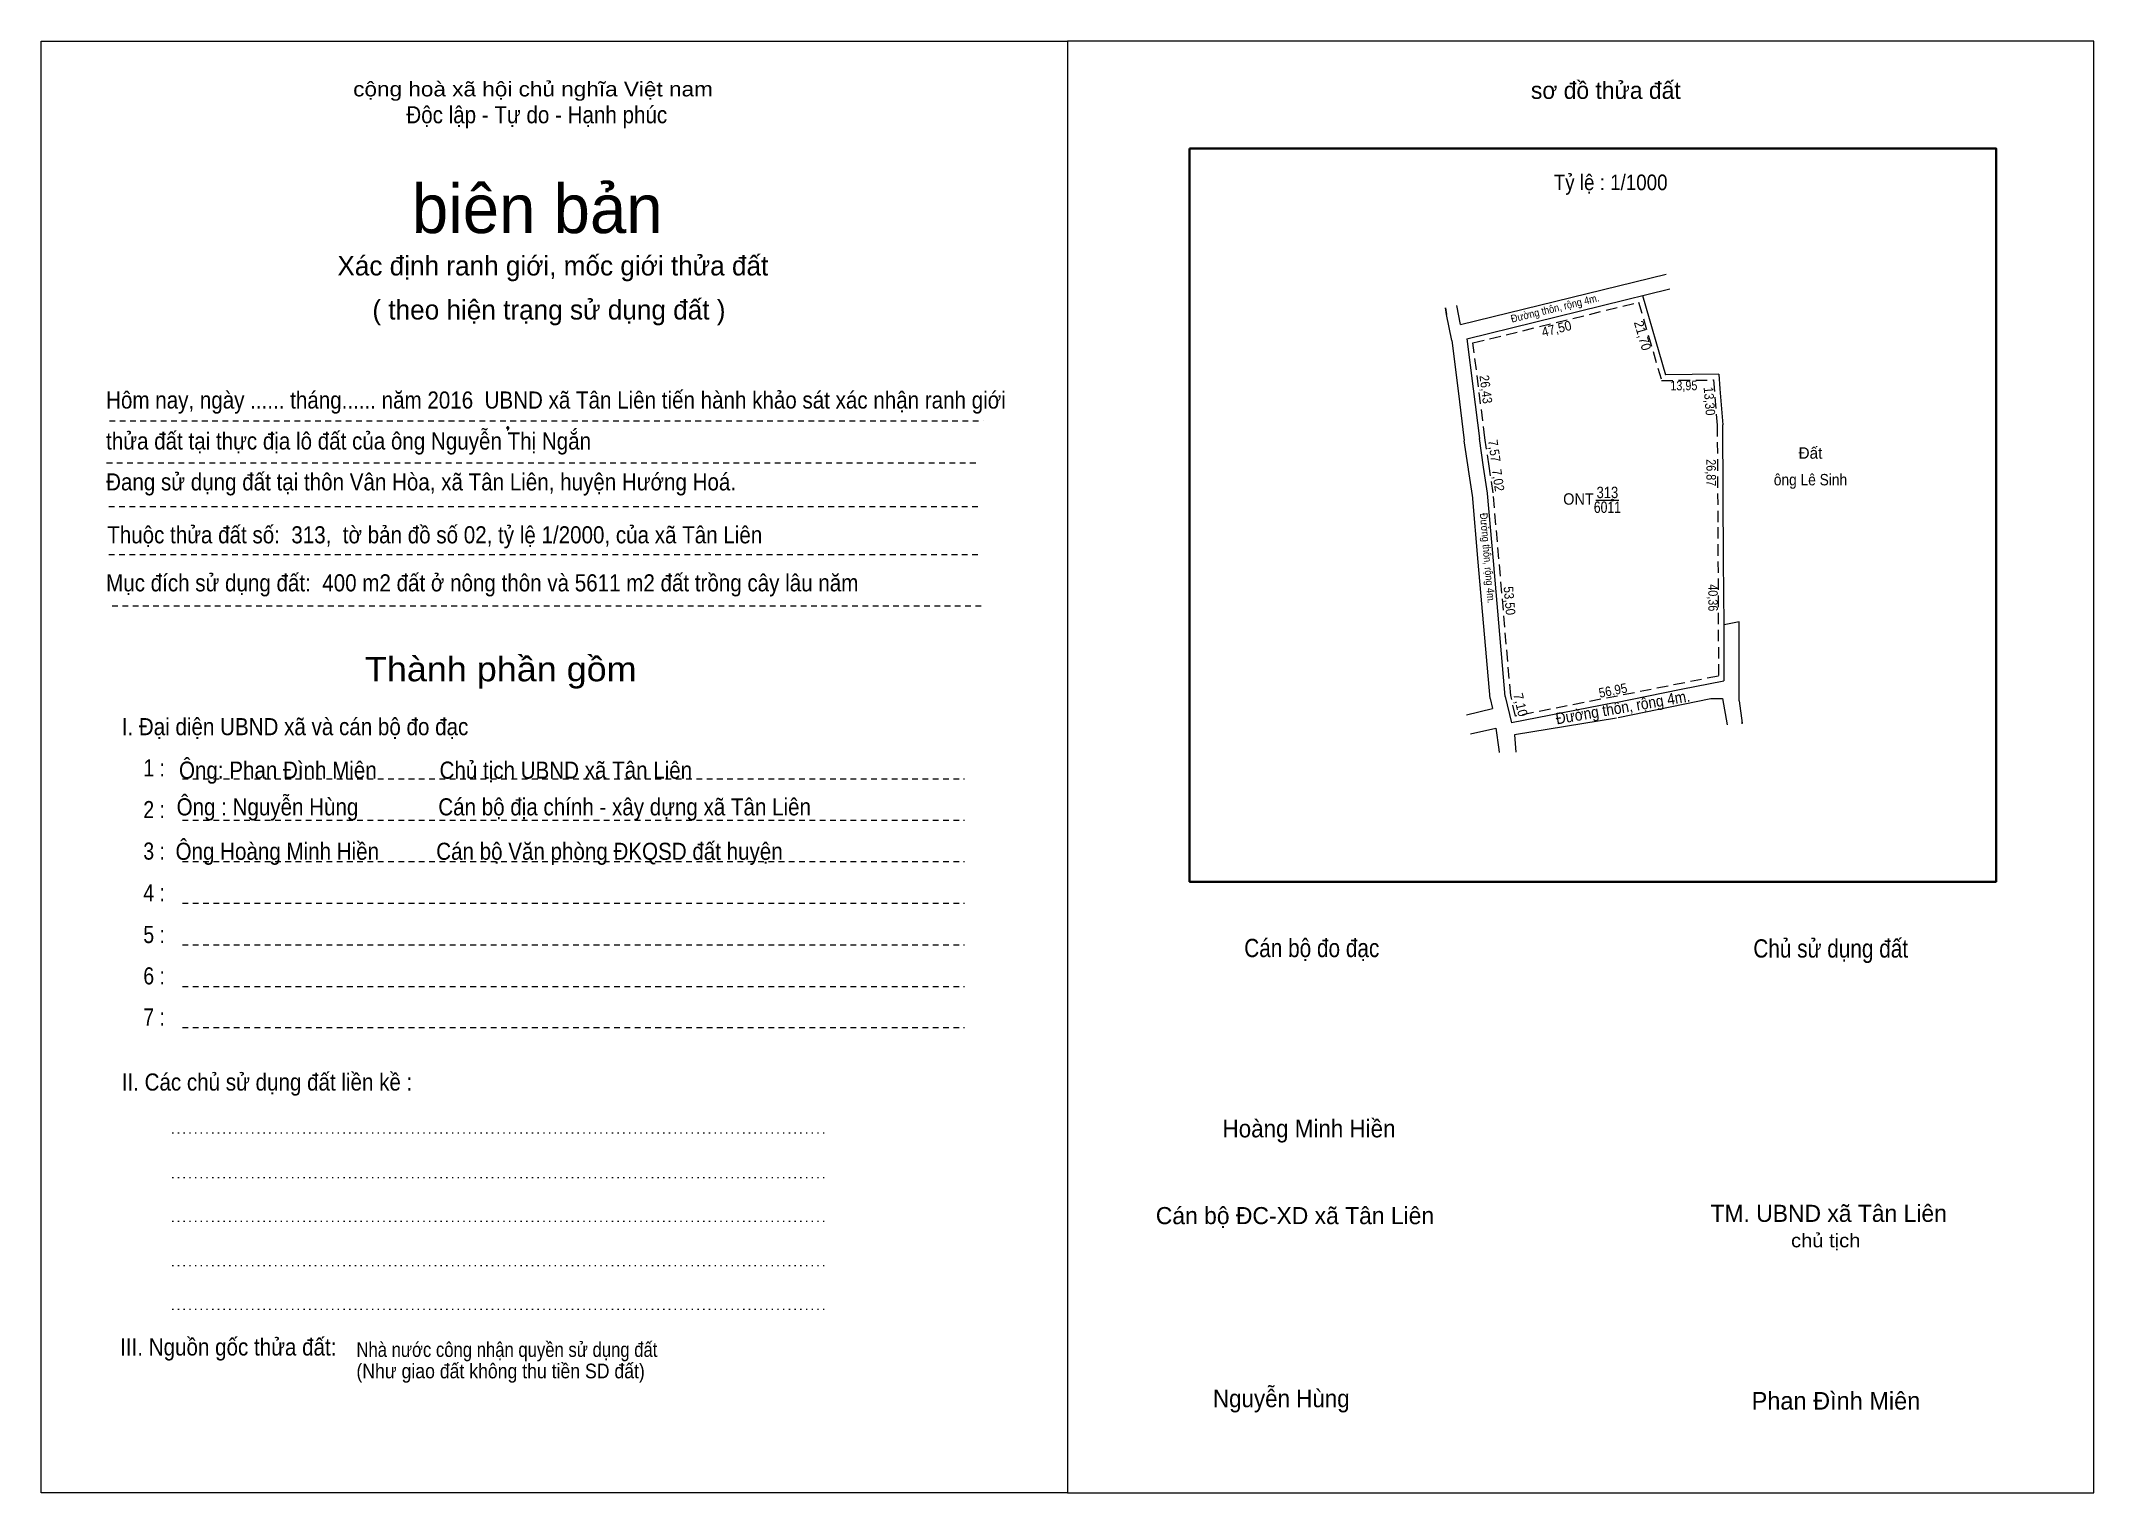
# Model space of a CAD drawing. Header units: metres. Extents: x 546685 to 549823, y 1838297 to 1838709.
# Drawn here: x 546685 to 547224, y 1838297 to 1838679 of the extents above; entities that cross this region are included whole.
import ezdxf
from ezdxf.enums import TextEntityAlignment as Align

# ---------------------------------------------------------------- set-up
doc = ezdxf.new("R2010")
doc.units = ezdxf.units.M
doc.header["$PDMODE"] = 32
doc.header["$PDSIZE"] = 0.5
for name, pattern in [('DOTTED', [1.5, 0.3, -1.2]), ('MEDIUM_DASHED', [4.5, 3, -1.5]), ('SHORT_DASHED', [2.7, 1.5, -1.2])]:
    doc.linetypes.add(name, pattern=pattern)
for name, color, linetype, lineweight in [('1', 7, 'DOTTED', 13), ('63', 7, 'Continuous', 13), ('7', 7, 'Continuous', 13)]:
    doc.layers.add(name, color=color, linetype=linetype, lineweight=lineweight)
doc.layers.add('22', color=7, linetype='Continuous')
doc.layers.add('51', color=7, linetype='Continuous')

msp = doc.modelspace()

# ---------------------------------------------------------------- texts
at = {"layer": '1'}
for s, height, width, p in [('cộng hoà xã hội chủ nghĩa Việt nam', 3.851, 1.15, (546814.24, 1838664.35)), ('Độc lập - Tự do - Hạnh phúc', 4.492, 0.9, (546815.22, 1838657.29)), ('Thành phần gồm', 6.417, 1.1, (546805.765, 1838510.7))]:
    msp.add_text(s, height=height, dxfattribs=dict(at, width=width)).set_placement(p, align=Align.CENTER)
for s, p in [('sơ đồ thửa đất', (547076.39, 1838663.7)), ('Cán bộ ĐC-XD xã Tân Liên', (546977.85, 1838368.09)), ('TM. UBND xã Tân Liên', (547123.57, 1838368.69))]:
    msp.add_text(s, height=4.492, dxfattribs=at).set_placement(p)
for s, height, p in [('biên bản', 12.84, (546815.35, 1838628.44)), ('Xác định ranh giới, mốc giới thửa đất', 5.134, (546819.445, 1838617.31)), ('( theo hiện trạng sử dụng đất )', 5.134, (546818.42, 1838605.74))]:
    msp.add_text(s, height=height, dxfattribs=at).set_placement(p, align=Align.CENTER)
for s, height, width, p in [('Hôm nay, ngày ...... tháng...... năm 2016  UBND xã Tân Liên tiến hành khảo sát xác nhận ranh giới ', 4.49, 0.9, (546702.09, 1838582.34)), ('thửa đất tại thực địa lô đất của ông Nguyễn Thị Ngắn', 4.49, 0.9, (546702.09, 1838571.59)), ('Đang sử dụng đất tại thôn Vân Hòa, xã Tân Liên, huyện Hướng Hoá.', 4.49, 0.9, (546702.09, 1838560.84)), ('Thuộc thửa đất số:  313,  tờ bản đồ số 02, tỷ lệ 1/2000, của xã Tân Liên', 4.49, 0.9, (546702.37, 1838546.94)), ('Mục đích sử dụng đất:  400 m2 đất ở nông thôn và 5611 m2 đất trồng cây lâu năm', 4.49, 0.9, (546702.09, 1838534.32)), ('I. Đại diện UBND xã và cán bộ đo đạc ', 4.492, 0.9, (546706.19, 1838496.54)), ('    1 : ', 4.492, 0.85, (546706.19, 1838485.69)), ('Ông: Phan Đình Miên           Chủ tịch UBND xã Tân Liên', 4.488, 0.9, (546721.24, 1838485.12)), ('    2 : ', 4.492, 0.85, (546706.19, 1838474.75)), ('Ông : Nguyễn Hùng              Cán bộ địa chính - xây dựng xã Tân Liên', 4.488, 0.9, (546720.61, 1838475.47)), ('    3 :     ', 4.492, 0.85, (546706.19, 1838463.85)), ('Ông Hoàng Minh Hiền          Cán bộ Văn phòng ĐKQSD đất huyện', 4.49, 0.9, (546720.33, 1838463.8)), ('    4 : ', 4.492, 0.85, (546706.19, 1838452.91)), ('    5 : ', 4.492, 0.85, (546706.19, 1838441.94)), ('Cán bộ đo đạc', 4.8, 0.85, (547001.08, 1838438.24)), ('Chủ sử dụng đất', 4.8, 0.85, (547134.82, 1838438.12)), ('    6 : ', 4.492, 0.85, (546706.19, 1838431.07)), ('    7 : ', 4.492, 0.85, (546706.19, 1838420.27)), ('II. Các chủ sử dụng đất liền kề :', 4.492, 0.9, (546706.19, 1838403.18)), ('chủ tịch', 3.593, 1.1, (547144.74, 1838362)), ('III. Nguồn gốc thửa đất:', 4.492, 0.9, (546705.78, 1838333.58)), ('Nhà nước công nhận quyền sử dụng đất', 3.851, 0.85, (546767.85, 1838333.21)), ('(Như giao đất không thu tiền SD đất)', 3.851, 0.9, (546767.85, 1838327.59))]:
    msp.add_text(s, height=height, dxfattribs=dict(at, width=width)).set_placement(p)
at = {"layer": '22', "width": 0.95}
for s, height, p in [('Hoàng Minh Hiền', 4.63, (546995.38, 1838390.89)), ('Nguyễn Hùng', 4.621, (546992.87, 1838320))]:
    msp.add_text(s, height=height, dxfattribs=at).set_placement(p)
at = {"layer": '22'}
msp.add_text('Phan Đình Miên', height=4.621, dxfattribs=at).set_placement((547134.37, 1838319.37))
at = {"layer": '51', "width": 0.9}
msp.add_text('Tỷ lệ : 1/1000', height=4.1, dxfattribs=at).set_placement((547082.39, 1838639.72))
at = {"layer": '63'}
for s, height, rotation, width, p in [('47,50', 2.5, 13.811, 0.95, (547083.412, 1838602.119)), ('21,70', 2.5, 286.355, 0.95, (547104.535, 1838601.177)), ('26,43', 2.5, 277.173, 0.9, (547063.335, 1838587.246)), ('13,95', 2.5, 0.534, 0.85, (547116.578, 1838587.144)), ('13,30', 2.5, 274.57, 0.9, (547122.057, 1838584.195)), ('7,57', 2.5, 278.505, 0.9, (547065.547, 1838571.045)), ('7,02', 2.5, 278.603, 0.9, (547066.549, 1838563.332)), ('26,87', 2.5, 270.341, 0.85, (547122.491, 1838565.477)), ('Đường thôn, rộng 4m.', 2, 274.932, 0.9, (547063.997, 1838542.991)), ('53,50', 2.5, 274.943, 0.9, (547069.532, 1838531.753)), ('40,36', 2.5, 270.256, 0.85, (547122.986, 1838532.631)), ('7,10', 2.5, 283.351, 0.95, (547072.458, 1838504.254)), ('56,95', 2.5, 11.158, 0.9, (547098.188, 1838507.081))]:
    msp.add_text(s, height=height, rotation=rotation, dxfattribs=dict(at, width=width)).set_placement(p, align=Align.CENTER)
for s, width, p in [('ONT', 0.95, (547088.885, 1838557.09)), ('313', 0.85, (547096.485, 1838558.82)), ('6011', 0.8, (547096.485, 1838554.93))]:
    msp.add_text(s, height=3, dxfattribs=dict(at, width=width)).set_placement(p, align=Align.CENTER)
at = {"layer": '7', "width": 0.9}
for height, rotation, p in [(2, 13.811, (547082.951, 1838607.745)), (3, 9.811, (547100.774, 1838502.395))]:
    msp.add_text('Đường thôn, rộng 4m.', height=height, rotation=rotation, dxfattribs=at).set_placement(p, align=Align.CENTER)
at = {"layer": '7'}
msp.add_text('Đất', height=3, dxfattribs=at).set_placement((547149.825, 1838569.17), align=Align.CENTER)
at = {"layer": '7', "width": 0.9}
msp.add_text('ông Lê Sinh', height=3, dxfattribs=at).set_placement((547149.835, 1838562.17), align=Align.CENTER)

# ---------------------------------------------------------------- hatches: boundary and pattern name
at = {"layer": '63'}
msp.add_hatch(color=256, dxfattribs=at).paths.add_polyline_path([(546807.71, 1838576.91), (546807.78, 1838576.97), (546807.87, 1838577.1), (546807.93, 1838577.27), (546807.91, 1838577.38), (546807.84, 1838577.47), (546807.74, 1838577.54), (546807.61, 1838577.56), (546807.51, 1838577.54), (546807.41, 1838577.49), (546807.33, 1838577.41), (546807.3, 1838577.31), (546807.31, 1838577.26), (546807.32, 1838577.23), (546807.37, 1838577.19), (546807.44, 1838577.21), (546807.47, 1838577.26), (546807.46, 1838577.29), (546807.44, 1838577.33), (546807.43, 1838577.35), (546807.42, 1838577.37), (546807.42, 1838577.39), (546807.47, 1838577.45), (546807.56, 1838577.47), (546807.63, 1838577.46), (546807.68, 1838577.43), (546807.71, 1838577.37), (546807.71, 1838577.28), (546807.66, 1838577.06), (546807.63, 1838577), (546807.61, 1838576.94), (546807.59, 1838576.89), (546807.58, 1838576.85), (546807.56, 1838576.76), (546807.55, 1838576.68), (546807.62, 1838576.68), (546807.66, 1838576.81)])

# ---------------------------------------------------------------- linework, layer by layer
at = {"layer": '1', "linetype": 'SHORT_DASHED'}
for p, q in [((546702.97, 1838579.08), (546932.51, 1838579.08)), ((546702.23, 1838568.11), (546930.9, 1838568.11)), ((546702.81, 1838556.64), (546931.48, 1838556.64)), ((546702.81, 1838544.01), (546931.14, 1838544.01)), ((546703.67, 1838530.52), (546932.01, 1838530.52)), ((546722.17, 1838485.12), (546927.59, 1838485.12)), ((546722.17, 1838474.22), (546927.59, 1838474.22)), ((546722.17, 1838463.32), (546927.59, 1838463.32)), ((546722.17, 1838452.38), (546927.59, 1838452.38)), ((546722.17, 1838441.44), (546927.59, 1838441.44)), ((546722.17, 1838430.49), (546927.59, 1838430.49)), ((546722.17, 1838419.74), (546927.59, 1838419.74))]:
    msp.add_line(p, q, dxfattribs=at)
at = {"layer": '1'}
for p, q in [((546719.46, 1838392.04), (546891.78, 1838392.04)), ((546719.46, 1838380.38), (546891.78, 1838380.38)), ((546719.46, 1838368.86), (546891.78, 1838368.86)), ((546719.46, 1838357.24), (546891.78, 1838357.24)), ((546719.46, 1838345.72), (546891.78, 1838345.72))]:
    msp.add_line(p, q, dxfattribs=at)
at = {"layer": '1', "linetype": 'Continuous'}
for points in [[(546685, 1838297.48), (546685, 1838678.89), (546954.66, 1838678.89), (546954.66, 1838297.48)], [(547224.3, 1838297.48), (547224.3, 1838678.89), (546954.66, 1838678.89), (546954.66, 1838297.48)]]:
    msp.add_lwpolyline(points, close=True, dxfattribs=at)
at = {"layer": '1', "linetype": 'Continuous', "lineweight": 35}
msp.add_lwpolyline([(546986.7, 1838650.67), (547198.6, 1838650.67), (547198.6, 1838458.04), (546986.7, 1838458.04)], close=True, dxfattribs=at)
at = {"layer": '1', "linetype": 'MEDIUM_DASHED'}
msp.add_lwpolyline([(547061.17, 1838599.57), (547104.67, 1838610.27), (547110.69, 1838589.73), (547124.38, 1838589.86), (547125.33, 1838578.02), (547125.49, 1838551.2), (547125.66, 1838512.06), (547072.37, 1838501.55), (547071.09, 1838506.97), (547066.48, 1838560.21), (547065.42, 1838567.2), (547064.31, 1838574.67)], close=True, dxfattribs=at)
at = {"layer": '63'}
for p, q in [((547093.44, 1838558.29), (547099.51, 1838558.29)), ((547072.12, 1838496.62), (547072.47, 1838492.08))]:
    msp.add_line(p, q, dxfattribs=at)
msp.add_lwpolyline([(546807.71, 1838576.91), (546807.78, 1838576.97), (546807.87, 1838577.1), (546807.93, 1838577.27), (546807.91, 1838577.38), (546807.84, 1838577.47), (546807.74, 1838577.54), (546807.61, 1838577.56), (546807.51, 1838577.54), (546807.41, 1838577.49), (546807.33, 1838577.41), (546807.3, 1838577.31), (546807.31, 1838577.26), (546807.32, 1838577.23), (546807.37, 1838577.19), (546807.44, 1838577.21), (546807.47, 1838577.26), (546807.46, 1838577.29), (546807.44, 1838577.33), (546807.43, 1838577.35), (546807.42, 1838577.37), (546807.42, 1838577.39), (546807.47, 1838577.45), (546807.56, 1838577.47), (546807.63, 1838577.46), (546807.68, 1838577.43), (546807.71, 1838577.37), (546807.71, 1838577.28), (546807.66, 1838577.06), (546807.63, 1838577), (546807.61, 1838576.94), (546807.59, 1838576.89), (546807.58, 1838576.85), (546807.56, 1838576.76), (546807.55, 1838576.68), (546807.62, 1838576.68), (546807.66, 1838576.81)], close=True, dxfattribs=at)
msp.add_point((547097.83, 1838558.29), dxfattribs=at)
at = {"layer": '7'}
for p, q in [((547057.85, 1838604.39), (547111.91, 1838617.68)), ((547054.23, 1838607.06), (547053.92, 1838608.8)), ((547057.85, 1838604.39), (547056.92, 1838609.39)), ((547059.55, 1838600.69), (547112.87, 1838613.8)), ((547105.68, 1838612.03), (547111.79, 1838591.21)), ((547055.58, 1838600.19), (547054.23, 1838607.06)), ((547055.58, 1838600.19), (547057.24, 1838586.99)), ((547057.24, 1838586.99), (547058.88, 1838573.97)), ((547125.74, 1838591.34), (547111.79, 1838591.21)), ((547060.01, 1838566.39), (547058.89, 1838573.88)), ((547063.97, 1838566.98), (547062.85, 1838574.47)), ((547061.06, 1838559.51), (547060.02, 1838566.38)), ((547065.01, 1838560.11), (547063.97, 1838566.98)), ((547062.56, 1838541.97), (547061.03, 1838559.7)), ((547065.66, 1838506.16), (547062.56, 1838541.96)), ((547127.13, 1838525.5), (547127.02, 1838542.31)), ((547131.13, 1838526.36), (547127.13, 1838525.5)), ((547127.14, 1838510.85), (547127.13, 1838525.5)), ((547131.13, 1838505.61), (547131.13, 1838526.36)), ((547065.66, 1838506.16), (547066.28, 1838503.57)), ((547069.63, 1838506.74), (547071.27, 1838499.83)), ((547059.43, 1838501.91), (547066.28, 1838503.57)), ((547098.22, 1838505), (547071.27, 1838499.83)), ((547098.87, 1838501.05), (547072.12, 1838496.62)), ((547131.13, 1838505.61), (547131.91, 1838499.67)), ((547060.5, 1838496.93), (547067.2, 1838498.41)), ((547067.2, 1838498.41), (547067.92, 1838492.78)), ((547131.92, 1838499.52), (547131.87, 1838500.27)), ((547067.92, 1838492.78), (547068.02, 1838491.97))]:
    msp.add_line(p, q, dxfattribs=at)
for points in [[(547054.23, 1838607.06), (547053.92, 1838608.8), (547054.23, 1838607.06)], [(547053.92, 1838608.8), (547054.23, 1838607.06), (547053.92, 1838608.8)], [(547059.55, 1838600.69), (547061.21, 1838587.49), (547062.85, 1838574.47)], [(547125.74, 1838591.34), (547126.05, 1838587.49), (547126.8, 1838578.08)], [(547127.02, 1838542.31), (547126.91, 1838560.11), (547126.8, 1838578.08)], [(547069.63, 1838506.74), (547066.55, 1838542.31), (547065.02, 1838560.04)], [(547098.22, 1838505), (547115.87, 1838508.63), (547127.07, 1838510.84)], [(547099.29, 1838501.15), (547123.68, 1838506.15), (547126.68, 1838506.16), (547127.93, 1838499.27)]]:
    msp.add_lwpolyline(points, dxfattribs=at)

msp.set_redraw_order([(e.dxf.handle, doc.entitydb.next_handle()) for e in msp.query("TEXT MTEXT ATTDEF DIMENSION ARC_DIMENSION")])  # texts and dimensions are drawn at this point

doc.saveas('drawing.dxf')
